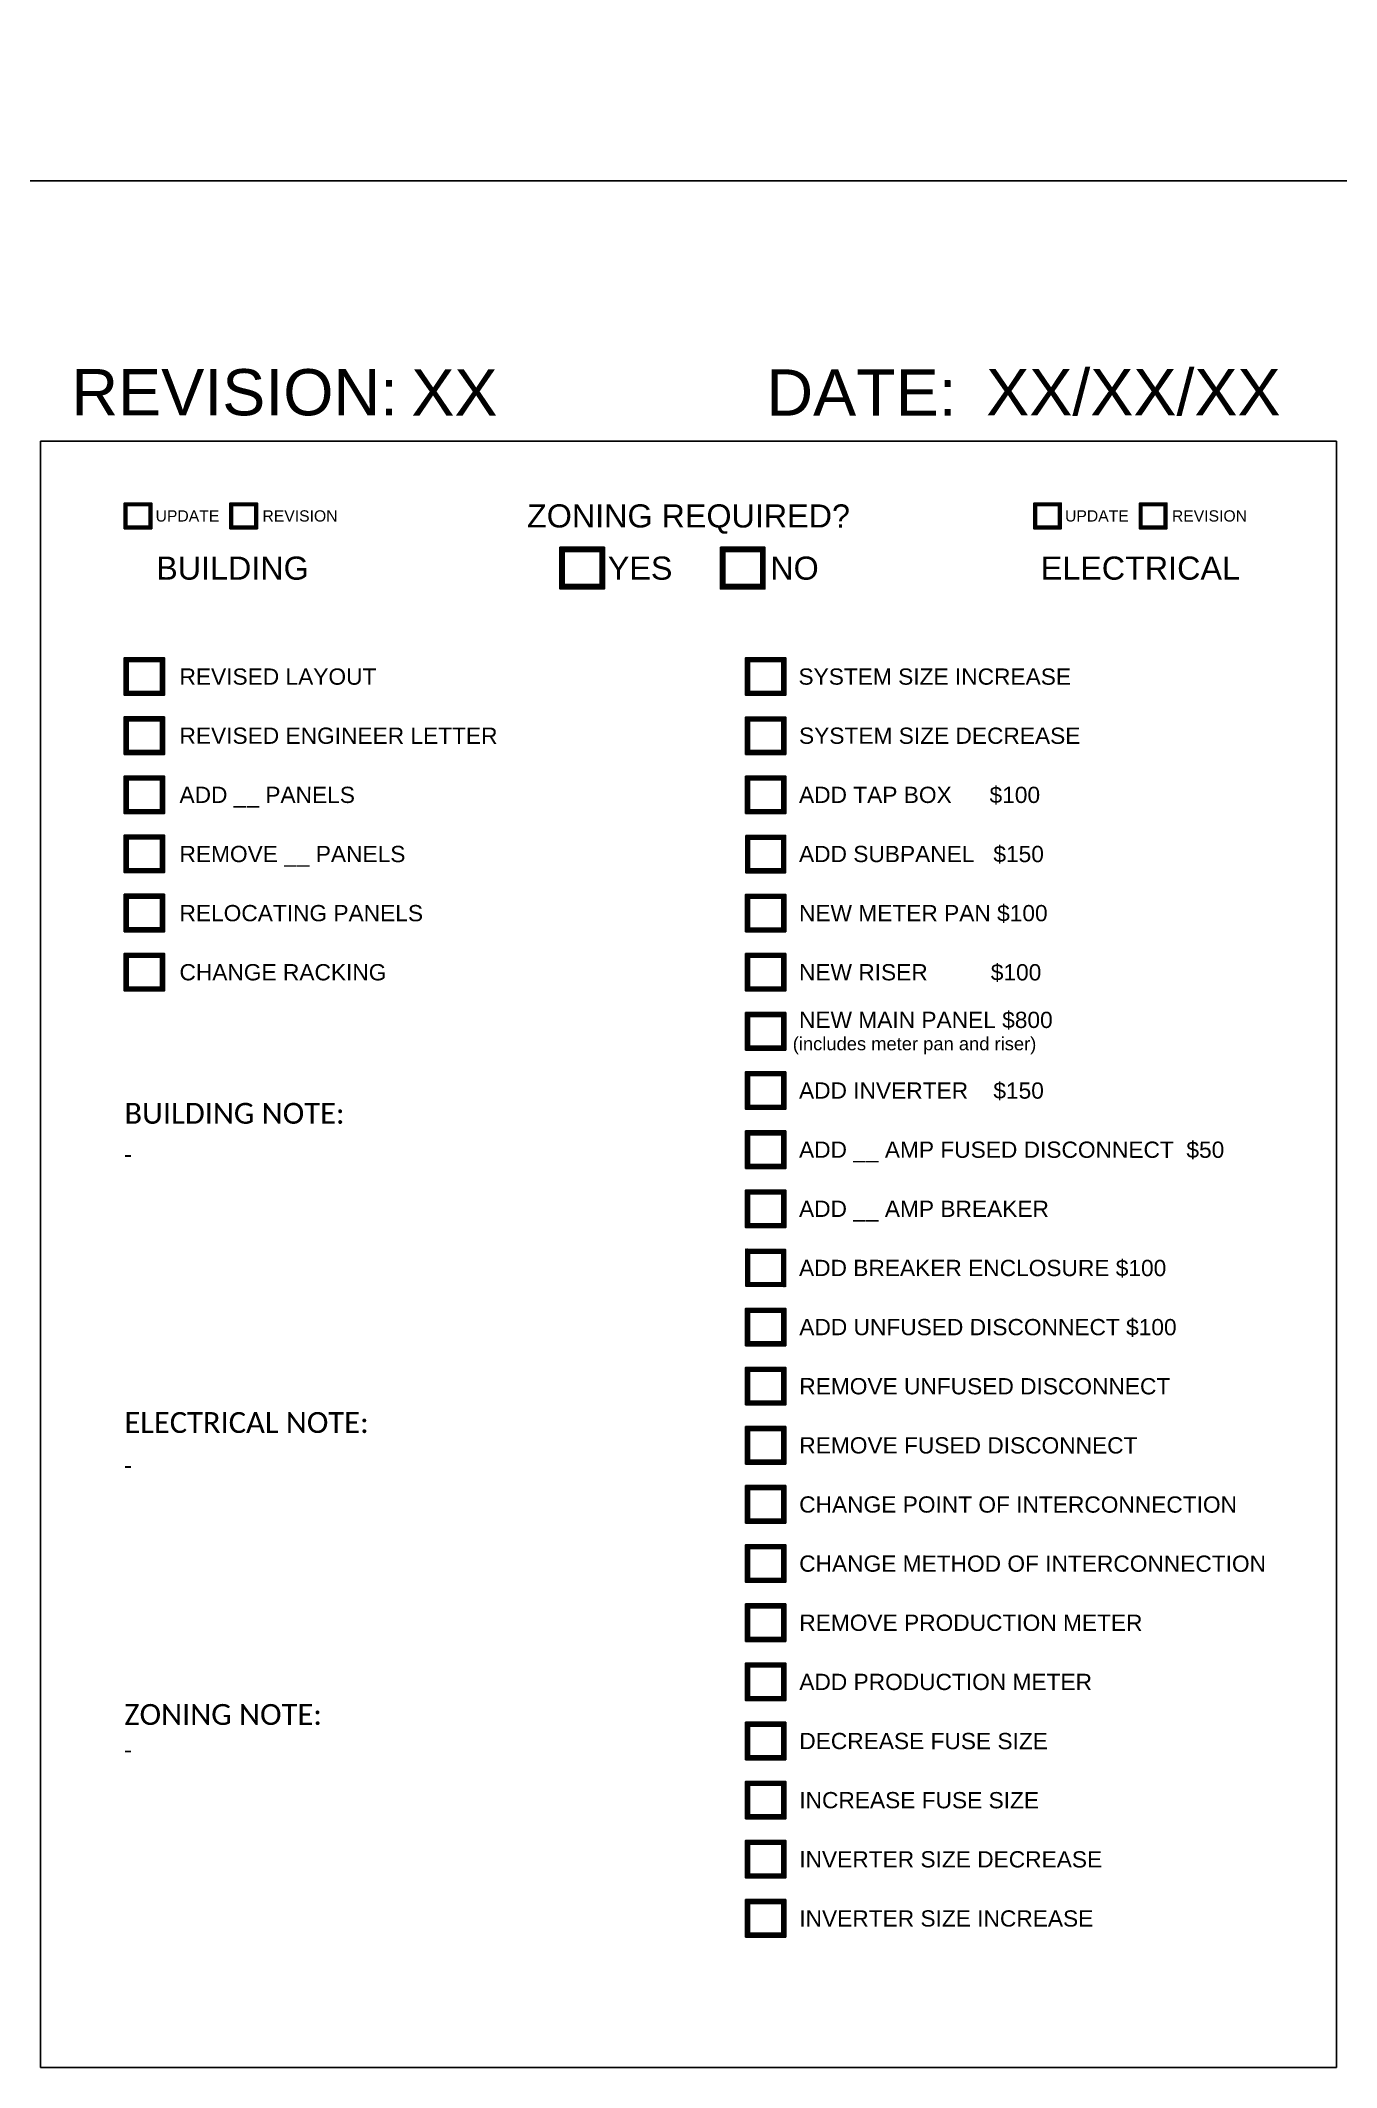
# Model space of a CAD drawing. Header units: feet. Extents: x -13431 to 10063, y 10370 to 29871.
# Drawn here: x 1133 to 2046, y 21697 to 23124 of the extents above; entities that cross this region are included whole.
import ezdxf
from ezdxf.enums import TextEntityAlignment as Align

# ---------------------------------------------------------------- set-up
doc = ezdxf.new("R2010")
doc.units = ezdxf.units.FT
doc.header["$MEASUREMENT"] = 0
doc.linetypes.add('DASHED', pattern=[0.75, 0.5, -0.25])
doc.layers.add('LOCKED (NO PRINT)', color=7, linetype='Continuous', plot=False)
doc.styles.get("Standard").update_dxf_attribs({"font": 'calibri.ttf'})
doc.styles.add('TITLE BBLOCK TEXT', font='ARIALUNI.TTF')

msp = doc.modelspace()

# ---------------------------------------------------------------- texts
at = {"color": 7, "style": 'TITLE BBLOCK TEXT'}
for s, height, p in [('UPDATE', 7.925, (1213.85, 22789.6)), ('REVISION', 7.925, (1289.12, 22789.6)), ('UPDATE', 7.925, (1854.38, 22789.6)), ('REVISION', 7.925, (1929.65, 22789.6)), ('YES', 16.282, (1532.38, 22752.82)), ('NO', 16.282, (1646.8, 22752.82)), ('REVISED LAYOUT', 11.4503, (1230.71, 22676.45)), ('SYSTEM SIZE INCREASE', 11.4503, (1666.64, 22676.45)), ('REVISED ENGINEER LETTER', 11.4503, (1230.71, 22634.8)), ('SYSTEM SIZE DECREASE', 11.4503, (1667.03, 22634.8)), ('ADD __ PANELS', 11.4503, (1230.71, 22593.15)), ('ADD TAP BOX      $100', 11.4503, (1667.03, 22593.15)), ('ADD SUBPANEL   $150', 11.4503, (1667.03, 22551.49)), ('REMOVE __ PANELS', 11.4503, (1230.71, 22551.49)), ('RELOCATING PANELS', 11.4503, (1230.71, 22509.84)), ('NEW METER PAN $100', 11.4503, (1667.03, 22509.84)), ('CHANGE RACKING', 11.4503, (1230.71, 22468.19)), ('NEW RISER          $100', 11.4503, (1667.03, 22468.19)), ('NEW MAIN PANEL $800', 11.4503, (1667.03, 22434.67)), ('(includes meter pan and riser)', 9.2458, (1662.6, 22417.85)), ('ADD INVERTER    $150', 11.4503, (1667.03, 22384.88)), ('ADD __ AMP FUSED DISCONNECT  $50', 11.4503, (1667.03, 22343.23)), ('ADD __ AMP BREAKER', 11.4503, (1667.03, 22301.57)), ('ADD BREAKER ENCLOSURE $100', 11.4503, (1667.03, 22259.92)), ('ADD UNFUSED DISCONNECT $100', 11.4503, (1667.23, 22218.26)), ('REMOVE UNFUSED DISCONNECT', 11.4503, (1667.23, 22176.61)), ('REMOVE FUSED DISCONNECT', 11.4503, (1667.23, 22134.96)), ('CHANGE POINT OF INTERCONNECTION', 11.4503, (1667.16, 22093.3)), ('CHANGE METHOD OF INTERCONNECTION', 11.4503, (1667.16, 22051.65)), ('REMOVE PRODUCTION METER', 11.4503, (1667.23, 22010)), ('ADD PRODUCTION METER', 11.4503, (1667.23, 21968.34)), ('DECREASE FUSE SIZE', 11.4503, (1667.23, 21926.69)), ('INCREASE FUSE SIZE', 11.4503, (1667.23, 21885.04)), ('INVERTER SIZE DECREASE', 11.4503, (1667.23, 21843.38)), ('INVERTER SIZE INCREASE', 11.4503, (1667.23, 21801.73))]:
    msp.add_text(s, height=height, rotation=359.98856, dxfattribs=at).set_placement(p, align=Align.MIDDLE_LEFT)
for s, p in [('ZONING REQUIRED?', (1589.19, 22789.6)), ('BUILDING', (1268.01, 22752.82)), ('ELECTRICAL', (1907.43, 22752.82))]:
    msp.add_text(s, height=16.282, rotation=359.98856, dxfattribs=at).set_placement(p, align=Align.MIDDLE_CENTER)
at = {"color": 7, "attachment_point": 1}
for insert, char_height in [((1400.14, 23116.31), 0.0012), ((1217.89, 22787.4), 0.00833)]:
    msp.add_mtext('Update', dxfattribs=dict(at, insert=insert, char_height=char_height))
at = {"color": 1, "char_height": 32.564, "width": 121.3327, "rotation": 359.98856, "style": 'TITLE BBLOCK TEXT'}
for s, insert, attachment_point in [('REVISION:', (1384.64, 22876.47), 6), ('XX', (1394.01, 22876.52), 4), ('DATE:', (1778.04, 22876.49), 6), ('XX/XX/XX', (1798.86, 22876.52), 4)]:
    msp.add_mtext(s, dxfattribs=dict(at, insert=insert, attachment_point=attachment_point))
at = {"color": 7, "attachment_point": 1}
for s, width, heights, insert, char_height in [('BUILDING NOTE:', 155.2147, [0], (1191.89, 22376.15), 14.6813), ('-', 242.7029, [146.54], (1191.57, 22345.36), 11.89), ('ELECTRICAL NOTE: ', 393.9116, [201.58], (1191.89, 22158.37), 14.6813), ('-', 262.1447, [144.93], (1191.57, 22126.32), 11.89), ('ZONING NOTE: ', 393.9116, [201.58], (1191.89, 21952.72), 14.6813), ('-', 234.6021, [148.16], (1191.57, 21925.98), 11.89)]:
    msp.add_mtext_dynamic_manual_height_columns(s, width=width, gutter_width=268.8, heights=heights, dxfattribs=dict(at, insert=insert, char_height=char_height))

# ---------------------------------------------------------------- blocks, each defined once
blk = doc.blocks.new('CHECKBOX')
h = blk.add_hatch()
h.set_pattern_fill('ANSI31', scale=0.9)
h.set_pattern_definition([(45, (1147.86739, 517.68152), (-0.0795495129, 0.0795495129), [])])
h.paths.add_polyline_path([(9649.4, 15921.8), (9621.2, 15921.8), (9621.2, 15895.4), (9649.4, 15895.4)])
h.paths.add_polyline_path([(9646.7, 15898.1), (9623.9, 15898.1), (9623.9, 15919.1), (9646.7, 15919.1)], flags=16)
at = {"color": 7}
for points in [[(9621.2, 15921.8), (9649.4, 15921.8), (9649.4, 15895.4), (9621.2, 15895.4)], [(9623.9, 15919.1), (9646.7, 15919.1), (9646.7, 15898.1), (9623.9, 15898.1)]]:
    blk.add_lwpolyline(points, close=True, dxfattribs=at)
blk = doc.blocks.new('_SYSTEM_SIZE_INCREASE')
at = {"color": 7}
for p, q in [((9623.9, 15919.1), (9646.7, 15919.1)), ((9623.9, 15898.1), (9623.9, 15919.1)), ((9646.7, 15919.1), (9646.7, 15898.1)), ((9646.7, 15898.1), (9623.9, 15898.1))]:
    blk.add_line(p, q, dxfattribs=at)
at = {"color": 3}
blk.add_blockref('CHECKBOX', (0, 0), dxfattribs=at)
blk = doc.blocks.new('_SYSTEM_SIZE_DECREASE')
h = blk.add_hatch()
h.set_pattern_fill('ANSI31', scale=0.9)
h.set_pattern_definition([(45, (945.34393, 1816.42066), (-0.0795495129, 0.0795495129), [])])
h.paths.add_polyline_path([(9446.9, 17220.5), (9418.7, 17220.5), (9418.7, 17194.2), (9446.9, 17194.2)])
h.paths.add_polyline_path([(9444.2, 17196.8), (9421.3, 17196.8), (9421.3, 17217.9), (9444.2, 17217.9)], flags=16)
at = {"color": 7}
for p, q in [((9421.3, 17217.9), (9444.2, 17217.9)), ((9421.3, 17196.8), (9421.3, 17217.9)), ((9444.2, 17217.9), (9444.2, 17196.8)), ((9444.2, 17196.8), (9421.3, 17196.8))]:
    blk.add_line(p, q, dxfattribs=at)
for points in [[(9418.7, 17220.5), (9446.9, 17220.5), (9446.9, 17194.2), (9418.7, 17194.2)], [(9418.7, 17220.5), (9446.9, 17220.5), (9446.9, 17194.2), (9418.7, 17194.2)], [(9421.3, 17217.9), (9444.2, 17217.9), (9444.2, 17196.8), (9421.3, 17196.8)], [(9421.3, 17217.9), (9444.2, 17217.9), (9444.2, 17196.8), (9421.3, 17196.8)]]:
    blk.add_lwpolyline(points, close=True, dxfattribs=at)
blk = doc.blocks.new('_ADD_TAP_BOX')
h = blk.add_hatch()
h.set_pattern_fill('ANSI31', scale=0.9)
h.set_pattern_definition([(45, (945.34393, 1723.71051), (-0.0795495129, 0.0795495129), [])])
h.paths.add_polyline_path([(9446.9, 17127.8), (9418.7, 17127.8), (9418.7, 17101.5), (9446.9, 17101.5)])
h.paths.add_polyline_path([(9444.2, 17104.1), (9421.3, 17104.1), (9421.3, 17125.1), (9444.2, 17125.1)], flags=16)
at = {"color": 7}
for p, q in [((9421.3, 17125.1), (9444.2, 17125.1)), ((9421.3, 17104.1), (9421.3, 17125.1)), ((9444.2, 17125.1), (9444.2, 17104.1)), ((9444.2, 17104.1), (9421.3, 17104.1))]:
    blk.add_line(p, q, dxfattribs=at)
for points in [[(9418.7, 17127.8), (9446.9, 17127.8), (9446.9, 17101.5), (9418.7, 17101.5)], [(9418.7, 17127.8), (9446.9, 17127.8), (9446.9, 17101.5), (9418.7, 17101.5)], [(9421.3, 17125.1), (9444.2, 17125.1), (9444.2, 17104.1), (9421.3, 17104.1)], [(9421.3, 17125.1), (9444.2, 17125.1), (9444.2, 17104.1), (9421.3, 17104.1)]]:
    blk.add_lwpolyline(points, close=True, dxfattribs=at)
blk = doc.blocks.new('_ADD_SUBPANEL')
h = blk.add_hatch()
h.set_pattern_fill('ANSI31', scale=0.9)
h.set_pattern_definition([(45, (952.32119, 1645.36388), (-0.0795495129, 0.0795495129), [])])
h.paths.add_polyline_path([(9453.8, 17049.4), (9425.7, 17049.4), (9425.7, 17023.1), (9453.8, 17023.1)])
h.paths.add_polyline_path([(9451.2, 17025.8), (9428.3, 17025.8), (9428.3, 17046.8), (9451.2, 17046.8)], flags=16)
at = {"color": 7}
for p, q in [((9428.3, 17046.8), (9451.2, 17046.8)), ((9428.3, 17025.8), (9428.3, 17046.8)), ((9451.2, 17046.8), (9451.2, 17025.8)), ((9451.2, 17025.8), (9428.3, 17025.8))]:
    blk.add_line(p, q, dxfattribs=at)
for points in [[(9425.7, 17049.4), (9453.8, 17049.4), (9453.8, 17023.1), (9425.7, 17023.1)], [(9425.7, 17049.4), (9453.8, 17049.4), (9453.8, 17023.1), (9425.7, 17023.1)], [(9428.3, 17046.8), (9451.2, 17046.8), (9451.2, 17025.8), (9428.3, 17025.8)], [(9428.3, 17046.8), (9451.2, 17046.8), (9451.2, 17025.8), (9428.3, 17025.8)]]:
    blk.add_lwpolyline(points, close=True, dxfattribs=at)
blk = doc.blocks.new('_NEW_METER_PAN')
h = blk.add_hatch()
h.set_pattern_fill('ANSI31', scale=0.9)
h.set_pattern_definition([(45, (945.34393, 1589.21548), (-0.0795495129, 0.0795495129), [])])
h.paths.add_polyline_path([(9446.9, 16993.3), (9418.7, 16993.3), (9418.7, 16967), (9446.9, 16967)])
h.paths.add_polyline_path([(9444.2, 16969.6), (9421.3, 16969.6), (9421.3, 16990.7), (9444.2, 16990.7)], flags=16)
at = {"color": 7}
for p, q in [((9421.3, 16990.7), (9444.2, 16990.7)), ((9421.3, 16969.6), (9421.3, 16990.7)), ((9444.2, 16990.7), (9444.2, 16969.6)), ((9444.2, 16969.6), (9421.3, 16969.6))]:
    blk.add_line(p, q, dxfattribs=at)
for points in [[(9418.7, 16993.3), (9446.9, 16993.3), (9446.9, 16967), (9418.7, 16967)], [(9418.7, 16993.3), (9446.9, 16993.3), (9446.9, 16967), (9418.7, 16967)], [(9421.3, 16990.7), (9444.2, 16990.7), (9444.2, 16969.6), (9421.3, 16969.6)], [(9421.3, 16990.7), (9444.2, 16990.7), (9444.2, 16969.6), (9421.3, 16969.6)]]:
    blk.add_lwpolyline(points, close=True, dxfattribs=at)
blk = doc.blocks.new('_NEW_RISER')
h = blk.add_hatch()
h.set_pattern_fill('ANSI31', scale=0.9)
h.set_pattern_definition([(45, (945.34393, 1533.22818), (-0.0795495129, 0.0795495129), [])])
h.paths.add_polyline_path([(9446.9, 16937.3), (9418.7, 16937.3), (9418.7, 16911), (9446.9, 16911)])
h.paths.add_polyline_path([(9444.2, 16913.6), (9421.3, 16913.6), (9421.3, 16934.7), (9444.2, 16934.7)], flags=16)
at = {"color": 7}
for p, q in [((9421.3, 16934.7), (9444.2, 16934.7)), ((9421.3, 16913.6), (9421.3, 16934.7)), ((9444.2, 16934.7), (9444.2, 16913.6)), ((9444.2, 16913.6), (9421.3, 16913.6))]:
    blk.add_line(p, q, dxfattribs=at)
for points in [[(9418.7, 16937.3), (9446.9, 16937.3), (9446.9, 16911), (9418.7, 16911)], [(9418.7, 16937.3), (9446.9, 16937.3), (9446.9, 16911), (9418.7, 16911)], [(9421.3, 16934.7), (9444.2, 16934.7), (9444.2, 16913.6), (9421.3, 16913.6)], [(9421.3, 16934.7), (9444.2, 16934.7), (9444.2, 16913.6), (9421.3, 16913.6)]]:
    blk.add_lwpolyline(points, close=True, dxfattribs=at)
blk = doc.blocks.new('_NEW_MAIN_PANEL')
h = blk.add_hatch()
h.set_pattern_fill('ANSI31', scale=0.9)
h.set_pattern_definition([(45, (945.34393, 1464.17718), (-0.0795495129, 0.0795495129), [])])
h.paths.add_polyline_path([(9446.9, 16868.3), (9418.7, 16868.3), (9418.7, 16841.9), (9446.9, 16841.9)])
h.paths.add_polyline_path([(9444.2, 16844.6), (9421.3, 16844.6), (9421.3, 16865.6), (9444.2, 16865.6)], flags=16)
at = {"color": 7}
for p, q in [((9421.3, 16865.6), (9444.2, 16865.6)), ((9421.3, 16844.6), (9421.3, 16865.6)), ((9444.2, 16865.6), (9444.2, 16844.6)), ((9444.2, 16844.6), (9421.3, 16844.6))]:
    blk.add_line(p, q, dxfattribs=at)
for points in [[(9418.7, 16868.3), (9446.9, 16868.3), (9446.9, 16841.9), (9418.7, 16841.9)], [(9418.7, 16868.3), (9446.9, 16868.3), (9446.9, 16841.9), (9418.7, 16841.9)], [(9421.3, 16865.6), (9444.2, 16865.6), (9444.2, 16844.6), (9421.3, 16844.6)], [(9421.3, 16865.6), (9444.2, 16865.6), (9444.2, 16844.6), (9421.3, 16844.6)]]:
    blk.add_lwpolyline(points, close=True, dxfattribs=at)
blk = doc.blocks.new('_ADD_INVERTER')
h = blk.add_hatch()
h.set_pattern_fill('ANSI31', scale=0.9)
h.set_pattern_definition([(45, (945.34393, 1409.123), (-0.0795495129, 0.0795495129), [])])
h.paths.add_polyline_path([(9446.9, 16813.2), (9418.7, 16813.2), (9418.7, 16786.9), (9446.9, 16786.9)])
h.paths.add_polyline_path([(9444.2, 16789.5), (9421.3, 16789.5), (9421.3, 16810.6), (9444.2, 16810.6)], flags=16)
at = {"color": 7}
for p, q in [((9421.3, 16810.6), (9444.2, 16810.6)), ((9421.3, 16789.5), (9421.3, 16810.6)), ((9444.2, 16810.6), (9444.2, 16789.5)), ((9444.2, 16789.5), (9421.3, 16789.5))]:
    blk.add_line(p, q, dxfattribs=at)
for points in [[(9418.7, 16813.2), (9446.9, 16813.2), (9446.9, 16786.9), (9418.7, 16786.9)], [(9421.3, 16810.6), (9444.2, 16810.6), (9444.2, 16789.5), (9421.3, 16789.5)]]:
    blk.add_lwpolyline(points, close=True, dxfattribs=at)
blk = doc.blocks.new('_ADD_BREAKER_ENCLOSURE')
h = blk.add_hatch()
h.set_pattern_fill('ANSI31', scale=0.9)
h.set_pattern_definition([(45, (945.34393, 1355.00194), (-0.0795495129, 0.0795495129), [])])
h.paths.add_polyline_path([(9446.9, 16759.1), (9418.7, 16759.1), (9418.7, 16732.8), (9446.9, 16732.8)])
h.paths.add_polyline_path([(9444.2, 16735.4), (9421.3, 16735.4), (9421.3, 16756.4), (9444.2, 16756.4)], flags=16)
at = {"color": 7}
blk.add_lwpolyline([(9421.3, 16756.4), (9444.2, 16756.4), (9444.2, 16735.4), (9421.3, 16735.4)], close=True, dxfattribs=at)
blk = doc.blocks.new('_ADD_AMP_FUSED_DISCONNECT')
h = blk.add_hatch()
h.set_pattern_fill('ANSI31', scale=0.9)
h.set_pattern_definition([(45, (945.34393, 1300.88088), (-0.0795495129, 0.0795495129), [])])
h.paths.add_polyline_path([(9446.9, 16705), (9418.7, 16705), (9418.7, 16678.6), (9446.9, 16678.6)])
h.paths.add_polyline_path([(9444.2, 16681.3), (9421.3, 16681.3), (9421.3, 16702.3), (9444.2, 16702.3)], flags=16)
at = {"color": 7}
for p, q in [((9421.3, 16702.3), (9444.2, 16702.3)), ((9421.3, 16681.3), (9421.3, 16702.3)), ((9444.2, 16702.3), (9444.2, 16681.3)), ((9444.2, 16681.3), (9421.3, 16681.3))]:
    blk.add_line(p, q, dxfattribs=at)
for points in [[(9418.7, 16705), (9446.9, 16705), (9446.9, 16678.6), (9418.7, 16678.6)], [(9421.3, 16702.3), (9444.2, 16702.3), (9444.2, 16681.3), (9421.3, 16681.3)]]:
    blk.add_lwpolyline(points, close=True, dxfattribs=at)
blk = doc.blocks.new('_ADD_AMP_BREAKER')
h = blk.add_hatch()
h.set_pattern_fill('ANSI31', scale=0.9)
h.set_pattern_definition([(45, (945.34393, 1230.37547), (-0.0795495129, 0.0795495129), [])])
h.paths.add_polyline_path([(9446.9, 16634.5), (9418.7, 16634.5), (9418.7, 16608.1), (9446.9, 16608.1)])
h.paths.add_polyline_path([(9444.2, 16610.8), (9421.3, 16610.8), (9421.3, 16631.8), (9444.2, 16631.8)], flags=16)
at = {"color": 7}
for p, q in [((9421.3, 16631.8), (9444.2, 16631.8)), ((9421.3, 16610.8), (9421.3, 16631.8)), ((9444.2, 16631.8), (9444.2, 16610.8)), ((9444.2, 16610.8), (9421.3, 16610.8))]:
    blk.add_line(p, q, dxfattribs=at)
for points in [[(9418.7, 16634.5), (9446.9, 16634.5), (9446.9, 16608.1), (9418.7, 16608.1)], [(9421.3, 16631.8), (9444.2, 16631.8), (9444.2, 16610.8), (9421.3, 16610.8)]]:
    blk.add_lwpolyline(points, close=True, dxfattribs=at)
blk = doc.blocks.new('_ADD_UNFUSED_DISCONNECT')
h = blk.add_hatch()
h.set_pattern_fill('ANSI31', scale=0.9)
h.set_pattern_definition([(45, (945.34393, 1176.25442), (-0.0795495129, 0.0795495129), [])])
h.paths.add_polyline_path([(9446.9, 16580.3), (9418.7, 16580.3), (9418.7, 16554), (9446.9, 16554)])
h.paths.add_polyline_path([(9444.2, 16556.7), (9421.3, 16556.7), (9421.3, 16577.7), (9444.2, 16577.7)], flags=16)
at = {"color": 7}
for p, q in [((9421.3, 16577.7), (9444.2, 16577.7)), ((9421.3, 16556.7), (9421.3, 16577.7)), ((9444.2, 16577.7), (9444.2, 16556.7)), ((9444.2, 16556.7), (9421.3, 16556.7))]:
    blk.add_line(p, q, dxfattribs=at)
for points in [[(9418.7, 16580.3), (9446.9, 16580.3), (9446.9, 16554), (9418.7, 16554)], [(9421.3, 16577.7), (9444.2, 16577.7), (9444.2, 16556.7), (9421.3, 16556.7)]]:
    blk.add_lwpolyline(points, close=True, dxfattribs=at)
blk = doc.blocks.new('_REMOVE_UNFUSED_DISCONNECT')
h = blk.add_hatch()
h.set_pattern_fill('ANSI31', scale=0.9)
h.set_pattern_definition([(45, (945.34393, 1122.89417), (-0.0795495129, 0.0795495129), [])])
h.paths.add_polyline_path([(9446.9, 16527), (9418.7, 16527), (9418.7, 16500.7), (9446.9, 16500.7)])
h.paths.add_polyline_path([(9444.2, 16503.3), (9421.3, 16503.3), (9421.3, 16524.3), (9444.2, 16524.3)], flags=16)
at = {"color": 7}
for p, q in [((9421.3, 16524.3), (9444.2, 16524.3)), ((9421.3, 16503.3), (9421.3, 16524.3)), ((9444.2, 16524.3), (9444.2, 16503.3)), ((9444.2, 16503.3), (9421.3, 16503.3))]:
    blk.add_line(p, q, dxfattribs=at)
for points in [[(9418.7, 16527), (9446.9, 16527), (9446.9, 16500.7), (9418.7, 16500.7)], [(9421.3, 16524.3), (9444.2, 16524.3), (9444.2, 16503.3), (9421.3, 16503.3)]]:
    blk.add_lwpolyline(points, close=True, dxfattribs=at)
blk = doc.blocks.new('_ADD_PANELS')
at = {"color": 7}
for p, q in [((2.6, 23.7), (25.5, 23.7)), ((2.6, 2.6), (2.6, 23.7)), ((25.5, 23.7), (25.5, 2.6)), ((25.5, 2.6), (2.6, 2.6))]:
    blk.add_line(p, q, dxfattribs=at)
at = {"color": 3}
blk.add_blockref('CHECKBOX', (-9621.2, -15895.4), dxfattribs=at)
blk = doc.blocks.new('_ADD_PRODUCTION_METER')
at = {"color": 7}
for p, q in [((2.6, 23.7), (25.5, 23.7)), ((2.6, 2.6), (2.6, 23.7)), ((25.5, 23.7), (25.5, 2.6)), ((25.5, 2.6), (2.6, 2.6))]:
    blk.add_line(p, q, dxfattribs=at)
at = {"color": 3}
blk.add_blockref('CHECKBOX', (-9621.2, -15895.4), dxfattribs=at)
blk = doc.blocks.new('_CHANGE_METHOD_OF_INTERCONNECTION')
at = {"color": 7}
for p, q in [((2.6, 23.7), (25.5, 23.7)), ((2.6, 2.6), (2.6, 23.7)), ((25.5, 23.7), (25.5, 2.6)), ((25.5, 2.6), (2.6, 2.6))]:
    blk.add_line(p, q, dxfattribs=at)
at = {"color": 3}
blk.add_blockref('CHECKBOX', (-9621.2, -15895.4), dxfattribs=at)
blk = doc.blocks.new('_CHANGE_POINT_OF_INTERCONNECTION')
at = {"color": 7}
for p, q in [((2.6, 23.7), (25.5, 23.7)), ((2.6, 2.6), (2.6, 23.7)), ((25.5, 23.7), (25.5, 2.6)), ((25.5, 2.6), (2.6, 2.6))]:
    blk.add_line(p, q, dxfattribs=at)
at = {"color": 3}
blk.add_blockref('CHECKBOX', (-9621.2, -15895.4), dxfattribs=at)
blk = doc.blocks.new('_CHANGE_RACKING')
at = {"color": 7}
for p, q in [((2.6, 23.7), (25.5, 23.7)), ((2.6, 2.6), (2.6, 23.7)), ((25.5, 23.7), (25.5, 2.6)), ((25.5, 2.6), (2.6, 2.6))]:
    blk.add_line(p, q, dxfattribs=at)
at = {"color": 3}
blk.add_blockref('CHECKBOX', (-9621.2, -15895.4), dxfattribs=at)
blk = doc.blocks.new('_DECREASE_FUSE_SIZE')
at = {"color": 7}
for p, q in [((2.6, 23.7), (25.5, 23.7)), ((2.6, 2.6), (2.6, 23.7)), ((25.5, 23.7), (25.5, 2.6)), ((25.5, 2.6), (2.6, 2.6))]:
    blk.add_line(p, q, dxfattribs=at)
at = {"color": 3}
blk.add_blockref('CHECKBOX', (-9621.2, -15895.4), dxfattribs=at)
blk = doc.blocks.new('_INCREASE_FUSE_SIZE')
at = {"color": 7}
for p, q in [((2.6, 23.7), (25.5, 23.7)), ((2.6, 2.6), (2.6, 23.7)), ((25.5, 23.7), (25.5, 2.6)), ((25.5, 2.6), (2.6, 2.6))]:
    blk.add_line(p, q, dxfattribs=at)
at = {"color": 3}
blk.add_blockref('CHECKBOX', (-9621.2, -15895.4), dxfattribs=at)
blk = doc.blocks.new('_INVERTER_SIZE_DECREASE')
at = {"color": 7}
for p, q in [((2.6, 23.7), (25.5, 23.7)), ((2.6, 2.6), (2.6, 23.7)), ((25.5, 23.7), (25.5, 2.6)), ((25.5, 2.6), (2.6, 2.6))]:
    blk.add_line(p, q, dxfattribs=at)
at = {"color": 3}
blk.add_blockref('CHECKBOX', (-9621.2, -15895.4), dxfattribs=at)
blk = doc.blocks.new('_INVERTER_SIZE_INCREASE')
at = {"color": 7}
for p, q in [((2.6, 23.7), (25.5, 23.7)), ((2.6, 2.6), (2.6, 23.7)), ((25.5, 23.7), (25.5, 2.6)), ((25.5, 2.6), (2.6, 2.6))]:
    blk.add_line(p, q, dxfattribs=at)
at = {"color": 3}
blk.add_blockref('CHECKBOX', (-9621.2, -15895.4), dxfattribs=at)
blk = doc.blocks.new('_RELOCATING_PANELS')
at = {"color": 7}
for p, q in [((2.6, 23.7), (25.5, 23.7)), ((2.6, 2.6), (2.6, 23.7)), ((25.5, 23.7), (25.5, 2.6)), ((25.5, 2.6), (2.6, 2.6))]:
    blk.add_line(p, q, dxfattribs=at)
at = {"color": 3}
blk.add_blockref('CHECKBOX', (-9621.2, -15895.4), dxfattribs=at)
blk = doc.blocks.new('_REMOVE_FUSED_DISCONNECT')
at = {"color": 7}
for p, q in [((2.6, 23.7), (25.5, 23.7)), ((2.6, 2.6), (2.6, 23.7)), ((25.5, 23.7), (25.5, 2.6)), ((25.5, 2.6), (2.6, 2.6))]:
    blk.add_line(p, q, dxfattribs=at)
at = {"color": 3}
blk.add_blockref('CHECKBOX', (-9621.2, -15895.4), dxfattribs=at)
blk = doc.blocks.new('_REMOVE_PANELS')
at = {"color": 7}
for p, q in [((2.6, 23.7), (25.5, 23.7)), ((2.6, 2.6), (2.6, 23.7)), ((25.5, 23.7), (25.5, 2.6)), ((25.5, 2.6), (2.6, 2.6))]:
    blk.add_line(p, q, dxfattribs=at)
at = {"color": 3}
blk.add_blockref('CHECKBOX', (-9621.2, -15895.4), dxfattribs=at)
blk = doc.blocks.new('_REMOVE_PRODUCTION_METER')
at = {"color": 7}
for p, q in [((2.6, 23.7), (25.5, 23.7)), ((2.6, 2.6), (2.6, 23.7)), ((25.5, 23.7), (25.5, 2.6)), ((25.5, 2.6), (2.6, 2.6))]:
    blk.add_line(p, q, dxfattribs=at)
at = {"color": 3}
blk.add_blockref('CHECKBOX', (-9621.2, -15895.4), dxfattribs=at)
blk = doc.blocks.new('_REVISED_ENGINEER_LETTER')
at = {"color": 7}
for p, q in [((2.6, 23.7), (25.5, 23.7)), ((2.6, 2.6), (2.6, 23.7)), ((25.5, 23.7), (25.5, 2.6)), ((25.5, 2.6), (2.6, 2.6))]:
    blk.add_line(p, q, dxfattribs=at)
at = {"color": 3}
blk.add_blockref('CHECKBOX', (-9621.2, -15895.4), dxfattribs=at)
blk = doc.blocks.new('_REVISED_LAYOUT')
at = {"color": 7}
for p, q in [((2.6, 23.7), (25.5, 23.7)), ((2.6, 2.6), (2.6, 23.7)), ((25.5, 23.7), (25.5, 2.6)), ((25.5, 2.6), (2.6, 2.6))]:
    blk.add_line(p, q, dxfattribs=at)
at = {"color": 3}
blk.add_blockref('CHECKBOX', (-9621.2, -15895.4), dxfattribs=at)
blk = doc.blocks.new('_BUILDING_REVISION')
at = {"color": 7}
for p, q in [((2.6, 23.7), (25.5, 23.7)), ((2.6, 2.6), (2.6, 23.7)), ((25.5, 23.7), (25.5, 2.6)), ((25.5, 2.6), (2.6, 2.6))]:
    blk.add_line(p, q, dxfattribs=at)
at = {"color": 3}
blk.add_blockref('CHECKBOX', (-9621.2, -15895.4), dxfattribs=at)
blk = doc.blocks.new('_BUILDING_UPDATE')
at = {"color": 7}
for p, q in [((2.6, 23.7), (25.5, 23.7)), ((2.6, 2.6), (2.6, 23.7)), ((25.5, 23.7), (25.5, 2.6)), ((25.5, 2.6), (2.6, 2.6))]:
    blk.add_line(p, q, dxfattribs=at)
at = {"color": 3}
blk.add_blockref('CHECKBOX', (-9621.2, -15895.4), dxfattribs=at)
blk = doc.blocks.new('_ELECTRICAL_REVISION')
at = {"color": 7}
for p, q in [((2.6, 23.7), (25.5, 23.7)), ((2.6, 2.6), (2.6, 23.7)), ((25.5, 23.7), (25.5, 2.6)), ((25.5, 2.6), (2.6, 2.6))]:
    blk.add_line(p, q, dxfattribs=at)
at = {"color": 3}
blk.add_blockref('CHECKBOX', (-9621.2, -15895.4), dxfattribs=at)
blk = doc.blocks.new('_ELECTRICAL_UPDATE')
at = {"color": 7}
for p, q in [((2.6, 23.7), (25.5, 23.7)), ((2.6, 2.6), (2.6, 23.7)), ((25.5, 23.7), (25.5, 2.6)), ((25.5, 2.6), (2.6, 2.6))]:
    blk.add_line(p, q, dxfattribs=at)
at = {"color": 3}
blk.add_blockref('CHECKBOX', (-9621.2, -15895.4), dxfattribs=at)
blk = doc.blocks.new('_ZONING_REQUIRED_NO')
at = {"color": 7}
for p, q in [((2.6, 23.7), (25.5, 23.7)), ((2.6, 2.6), (2.6, 23.7)), ((25.5, 23.7), (25.5, 2.6)), ((25.5, 2.6), (2.6, 2.6))]:
    blk.add_line(p, q, dxfattribs=at)
at = {"color": 3}
blk.add_blockref('CHECKBOX', (-9621.2, -15895.4), dxfattribs=at)
blk = doc.blocks.new('_ZONING_REQUIRED_YES')
at = {"color": 7}
for p, q in [((2.6, 23.7), (25.5, 23.7)), ((2.6, 2.6), (2.6, 23.7)), ((25.5, 23.7), (25.5, 2.6)), ((25.5, 2.6), (2.6, 2.6))]:
    blk.add_line(p, q, dxfattribs=at)
at = {"color": 3}
blk.add_blockref('CHECKBOX', (-9621.2, -15895.4), dxfattribs=at)

# ---------------------------------------------------------------- linework, layer by layer
at = {"color": 7, "linetype": 'DASHED', "ltscale": 120}
msp.add_lwpolyline([(1132.85, 22842.16), (2045.54, 22842.16), (2045.54, 21696.75), (1132.85, 21696.75)], close=True, dxfattribs=at)
at = {"layer": 'LOCKED (NO PRINT)', "color": 7}
msp.add_lwpolyline([(3901.35, 13447.59), (3901.35, 15535.8), (2229.07, 15535.8), (2229.07, 23025.69), (-13430.82, 23025.69), (-13430.82, 13447.59), (3901.35, 13447.59)], dxfattribs=at)
msp.add_lwpolyline([(1132.85, 22842.16), (2045.54, 22842.16), (2045.54, 21696.75), (1132.85, 21696.75)], close=True, dxfattribs=at)

# ---------------------------------------------------------------- block references
at = {"color": 3}
for name, p, xscale, yscale, zscale in [('_BUILDING_UPDATE', (1191.84, 22780.56), 0.686706267409125, 0.686706267409125, 0.686706267409125), ('_BUILDING_REVISION', (1266.2, 22780.56), 0.686706267409125, 0.686706267409125, 0.686706267409125), ('_ELECTRICAL_UPDATE', (1832.37, 22780.56), 0.686706267409125, 0.686706267409125, 0.686706267409125), ('_ELECTRICAL_REVISION', (1906.73, 22780.56), 0.686706267409125, 0.686706267409125, 0.686706267409125), ('_ZONING_REQUIRED_YES', (1498.64, 22738.2), 1.111111111111082, 1.111111111111082, 1.111111111111082), ('_ZONING_REQUIRED_NO', (1611.73, 22738.2), 1.111111111111082, 1.111111111111082, 1.111111111111082)]:
    msp.add_blockref(name, p, dxfattribs=dict(at, xscale=xscale, yscale=yscale, zscale=zscale))
for name, p in [('_REVISED_LAYOUT', (1191.84, 22663.3)), ('_SYSTEM_SIZE_INCREASE', (-7991.77, 6767.85)), ('_REVISED_ENGINEER_LETTER', (1191.84, 22621.64)), ('_SYSTEM_SIZE_DECREASE', (-7789.25, 5427.46)), ('_ADD_PANELS', (1191.84, 22579.99)), ('_ADD_TAP_BOX', (-7789.25, 5478.51)), ('_REMOVE_PANELS', (1191.84, 22538.34)), ('_ADD_SUBPANEL', (-7796.23, 5515.21)), ('_RELOCATING_PANELS', (1191.84, 22496.68)), ('_NEW_METER_PAN', (-7789.25, 5529.7)), ('_CHANGE_RACKING', (1191.84, 22455.03)), ('_NEW_RISER', (-7789.25, 5544.03)), ('_NEW_MAIN_PANEL', (-7789.25, 5571.43)), ('_ADD_INVERTER', (-7789.25, 5584.83)), ('_ADD_AMP_FUSED_DISCONNECT', (-7789.25, 5651.42)), ('_ADD_AMP_BREAKER', (-7789.25, 5680.27)), ('_ADD_BREAKER_ENCLOSURE', (-7789.25, 5513.99)), ('_ADD_UNFUSED_DISCONNECT', (-7789.25, 5651.09)), ('_REMOVE_UNFUSED_DISCONNECT', (-7789.25, 5662.79)), ('_REMOVE_FUSED_DISCONNECT', (1629.44, 22121.8)), ('_CHANGE_POINT_OF_INTERCONNECTION', (1629.44, 22080.15)), ('_CHANGE_METHOD_OF_INTERCONNECTION', (1629.44, 22038.5)), ('_REMOVE_PRODUCTION_METER', (1629.44, 21996.84)), ('_ADD_PRODUCTION_METER', (1629.44, 21955.19)), ('_DECREASE_FUSE_SIZE', (1629.44, 21913.53)), ('_INCREASE_FUSE_SIZE', (1629.44, 21871.88)), ('_INVERTER_SIZE_DECREASE', (1629.44, 21830.23)), ('_INVERTER_SIZE_INCREASE', (1629.44, 21788.57))]:
    msp.add_blockref(name, p, dxfattribs=at)

msp.set_redraw_order([(e.dxf.handle, doc.entitydb.next_handle()) for e in msp.query("TEXT MTEXT ATTDEF DIMENSION ARC_DIMENSION")])  # texts and dimensions are drawn at this point

doc.saveas('drawing.dxf')
